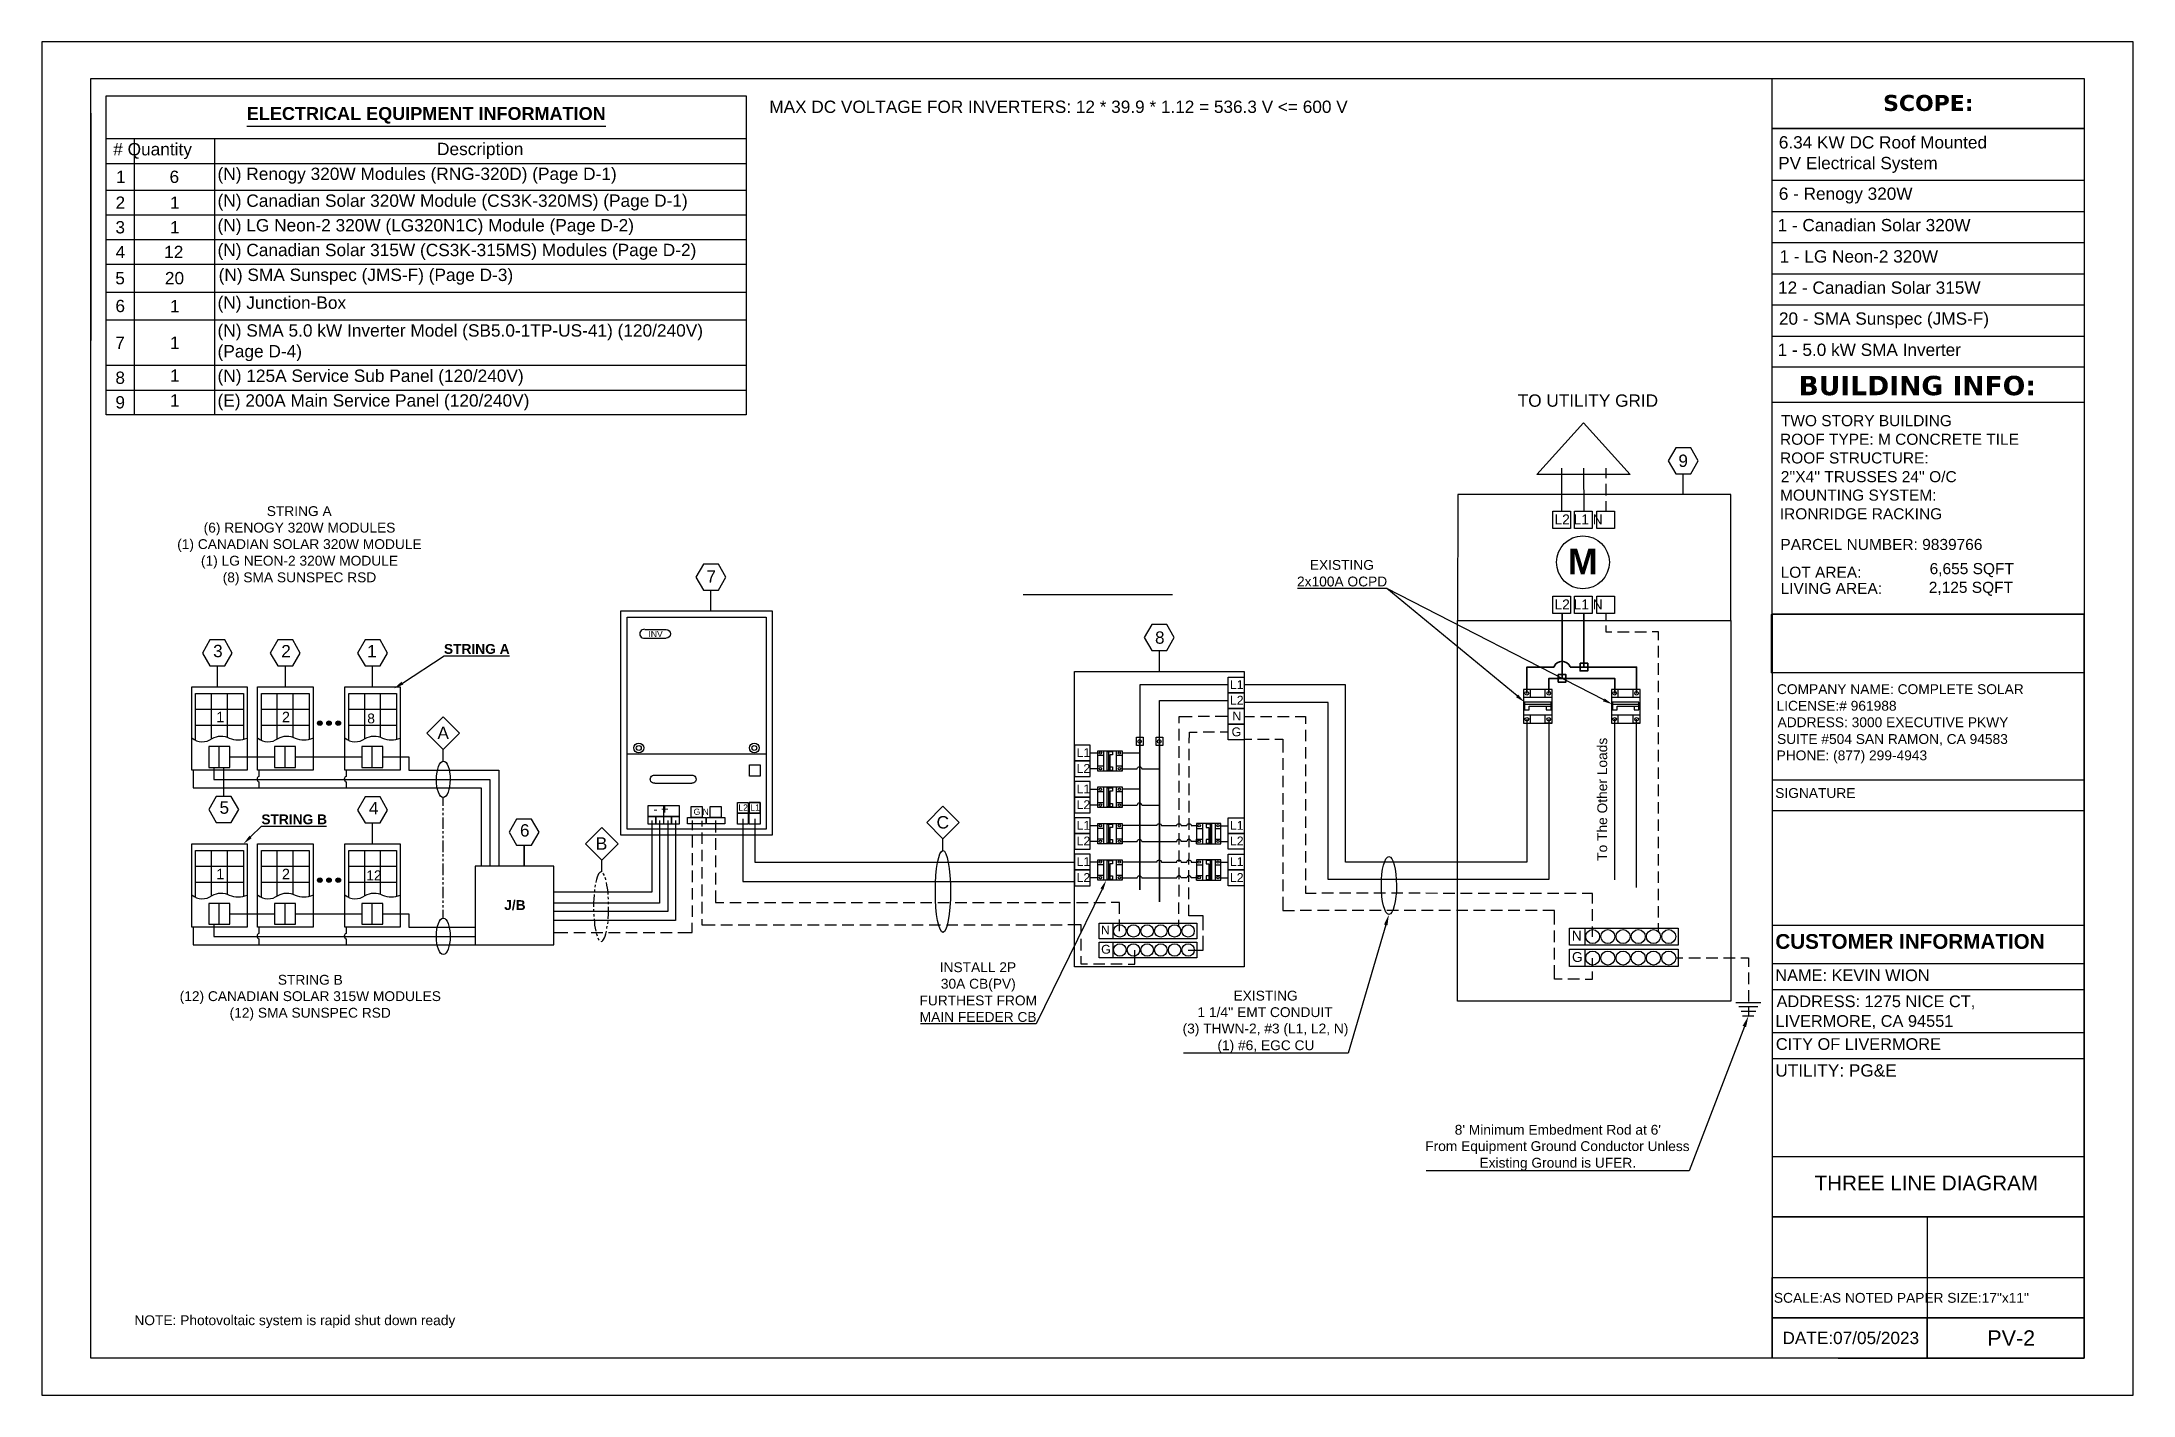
# Model space of a CAD drawing. Header units: inches. Extents: x 347 to 7477, y 1065 to 7514.
# Drawn here: x 3965 to 5665, y 6128 to 7228 of the extents above; entities that cross this region are included whole.
import ezdxf

# ---------------------------------------------------------------- set-up
doc = ezdxf.new("R2010")
doc.units = ezdxf.units.IN
doc.header["$MEASUREMENT"] = 0
for name, color, linetype in [('PDF3_0', 7, 'Continuous'), ('PDF3_PDF5_Geometry', 7, 'Continuous'), ('PDF3_PDF_Geometry', 7, 'Continuous'), ('PDF3_Text', 7, 'Continuous'), ('PDF5_Text', 7, 'Continuous')]:
    doc.layers.add(name, color=color, linetype=linetype)
doc.styles.add('PDF Arial', font='arial.ttf')
doc.styles.add('PDF Arial Bold', font='arialbd.ttf')
doc.styles.add('PDF Verdana Bold', font='verdanab.ttf')
picture_1 = doc.add_image_def('image9.png', size_in_pixel=(45, 240))

msp = doc.modelspace()

# ---------------------------------------------------------------- texts
at = {"layer": 'PDF3_Text', "attachment_point": 7}
for s, insert, char_height, style in [('ELECTRICAL EQUIPMENT INFORMATION', (4131.7, 7161.8), 10.5, 'PDF Arial Bold'), ('MAX DC VOLTAGE FOR INVERTERS: 12 * 39.9 * 1.12 = 536.3 V <= 600 V', (4556.4, 7170.4), 10, 'PDF Arial'), ('SCOPE:', (5461.7, 7171.9), 13, 'PDF Verdana Bold'), ('# Quantity', (4023.1, 7133), 10.05, 'PDF Arial'), ('Description', (4286.3, 7133.2), 10.046, 'PDF Arial'), ('6.34 KW DC Roof Mounted', (5376.9, 7141.5), 10, 'PDF Arial'), ('1', (4025.4, 7113.6), 10, 'PDF Arial'), ('6', (4068.9, 7113.5), 10, 'PDF Arial'), ('(N) Renogy 320W Modules (RNG-320D) (Page D-1)', (4107.9, 7113), 10.046, 'PDF Arial'), ('PV Electrical System', (5376.4, 7121.8), 10, 'PDF Arial'), ('6 - Renogy 320W', (5376.9, 7096.9), 10, 'PDF Arial'), ('2', (4025, 7092.6), 10, 'PDF Arial'), ('1', (4069.3, 7092.6), 10, 'PDF Arial'), ('(N) Canadian Solar 320W Module (CS3K-320MS) (Page D-1)', (4107.9, 7091.2), 10.046, 'PDF Arial'), ('3', (4024.9, 7072.5), 10, 'PDF Arial'), ('1', (4069.3, 7072.6), 10, 'PDF Arial'), ('(N) LG Neon-2 320W (LG320N1C) Module (Page D-2)', (4107.9, 7071.2), 10.046, 'PDF Arial'), ('1 - Canadian Solar 320W', (5375.9, 7074.2), 10, 'PDF Arial'), ('4', (4025.1, 7052.5), 10, 'PDF Arial'), ('12', (4064.5, 7052.5), 10.05, 'PDF Arial'), ('(N) Canadian Solar 315W (CS3K-315MS) Modules (Page D-2)', (4107.9, 7051.1), 10.046, 'PDF Arial'), ('5', (4024.8, 7031.1), 10, 'PDF Arial'), ('20', (4065.1, 7031.1), 10.05, 'PDF Arial'), ('(N) SMA Sunspec (JMS-F) (Page D-3)', (4108.8, 7030.9), 10.046, 'PDF Arial'), ('(N) Junction-Box', (4107.9, 7008.3), 10.046, 'PDF Arial'), ('6', (4024.9, 7008.5), 10, 'PDF Arial'), ('1', (4069.3, 7008.5), 10, 'PDF Arial'), ('20 - SMA Sunspec (JMS-F)', (5377, 6995.4), 10, 'PDF Arial'), ('7', (4024.8, 6978.8), 10, 'PDF Arial'), ('1', (4069.3, 6978.8), 10, 'PDF Arial'), ('(N) SMA 5.0 kW Inverter Model (SB5.0-1TP-US-41) (120/240V)', (4107.9, 6985.7), 10.046, 'PDF Arial'), ('(Page D-4)', (4107.9, 6968.8), 10.05, 'PDF Arial'), ('1 - 5.0 kW SMA Inverter', (5375.9, 6972.9), 10, 'PDF Arial'), ('8', (4024.9, 6950.2), 10, 'PDF Arial'), ('1', (4069.3, 6952.1), 10, 'PDF Arial'), ('(N) 125A Service Sub Panel (120/240V)', (4107.9, 6948.9), 10.046, 'PDF Arial'), ('BUILDING INFO:', (5392.9, 6940.8), 15.749, 'PDF Verdana Bold'), ('9', (4024.9, 6930.2), 10, 'PDF Arial'), ('1', (4069.3, 6931.9), 10, 'PDF Arial'), ('(E) 200A Main Service Panel (120/240V)', (4107.9, 6928.8), 10.046, 'PDF Arial'), ('TO UTILITY GRID', (5164.7, 6931.6), 10, 'PDF Arial'), ('TWO STORY BUILDING', (5378.6, 6915.8), 9, 'PDF Arial'), ('ROOF TYPE: M CONCRETE TILE', (5377.9, 6900.7), 9, 'PDF Arial'), ('9', (5295.3, 6882.7), 10, 'PDF Arial'), ('ROOF STRUCTURE:', (5377.9, 6885.5), 9, 'PDF Arial'), ("2''X4'' TRUSSES 24'' O/C", (5378.5, 6870.3), 9, 'PDF Arial'), ('STRING A', (4147.9, 6842.8), 8, 'PDF Arial'), ('MOUNTING SYSTEM:', (5377.9, 6855.3), 9, 'PDF Arial'), ('(6) RENOGY 320W MODULES', (4096.6, 6827.1), 8, 'PDF Arial'), ('IRONRIDGE RACKING', (5377.7, 6840.1), 9, 'PDF Arial'), ('(1) CANADIAN SOLAR 320W MODULE', (4075.1, 6813.7), 8, 'PDF Arial'), ('(1) LG NEON-2 320W MODULE', (4094.4, 6800.2), 8, 'PDF Arial'), ('EXISTING', (4995.7, 6799.1), 8, 'PDF Arial'), ('M', (5205.4, 6795.6), 20.8, 'PDF Arial Bold'), ('6,655 SQFT', (5499.5, 6793.2), 9, 'PDF Arial'), ('(8) SMA SUNSPEC RSD', (4112.1, 6786.7), 8, 'PDF Arial'), ('7', (4505.3, 6788.8), 10, 'PDF Arial'), ('2x100A OCPD', (4985.3, 6785.6), 8, 'PDF Arial'), ('2,125 SQFT', (5498.8, 6778), 9, 'PDF Arial'), ('INV', (4458.1, 6744.6), 5, 'PDF Arial'), ('8', (4869.9, 6739), 10, 'PDF Arial'), ('3', (4104.3, 6728.1), 10, 'PDF Arial'), ('2', (4159.7, 6728.1), 10, 'PDF Arial'), ('1', (4229.5, 6728.1), 10, 'PDF Arial'), ('STRING A', (4291.9, 6730.8), 8, 'PDF Arial Bold'), ('L1', (4930.7, 6702.3), 7.2, 'PDF Arial'), ('COMPANY NAME: COMPLETE SOLAR', (5375.4, 6698.1), 8, 'PDF Arial'), ('1', (4106.8, 6675.3), 8.5, 'PDF Arial'), ('2', (4160.2, 6675.3), 8.5, 'PDF Arial'), ('8', (4229.6, 6674.3), 8, 'PDF Arial'), ('LICENSE:# 961988', (5375.1, 6684.6), 8, 'PDF Arial'), ('A', (4286.6, 6661.6), 10.1, 'PDF Arial'), ('ADDRESS: 3000 EXECUTIVE PKWY', (5375.9, 6671.2), 8, 'PDF Arial'), ('SUITE #504 SAN RAMON, CA 94583', (5375.5, 6656.2), 8, 'PDF Arial'), ('L1', (4806.1, 6647), 7.2, 'PDF Arial'), ('PHONE: (877) 299-4943', (5375.1, 6642), 8, 'PDF Arial'), ('L1', (4806.1, 6617.5), 7.2, 'PDF Arial'), ('SIGNATURE', (5374, 6613.7), 8, 'PDF Arial'), ('5', (4109.5, 6600.8), 10, 'PDF Arial'), ('STRING B', (4143.5, 6592.3), 8, 'PDF Arial Bold'), ('4', (4230.9, 6600.5), 10, 'PDF Arial'), ('L2 L1', (4531.2, 6603.5), 5, 'PDF Arial'), ('C', (4692.3, 6588.8), 10.1, 'PDF Arial'), ('6', (4353.7, 6582.3), 10, 'PDF Arial'), ('B', (4415.3, 6571.7), 10.1, 'PDF Arial'), ('L1', (4806.1, 6587.9), 7.2, 'PDF Arial'), ('L1', (4930.7, 6587.9), 7.2, 'PDF Arial'), ('L1', (4806.1, 6558.4), 7.2, 'PDF Arial'), ('L1', (4930.7, 6558.4), 7.2, 'PDF Arial'), ('1', (4106.8, 6547.7), 8.5, 'PDF Arial'), ('2', (4160.2, 6547.7), 8.5, 'PDF Arial'), ('12', (4228.8, 6546.9), 8, 'PDF Arial'), ('J/B', (4340.9, 6522.5), 8, 'PDF Arial Bold'), ('CUSTOMER INFORMATION', (5374.1, 6491), 12, 'PDF Arial Bold'), ('INSTALL 2P', (4694.9, 6472.1), 8, 'PDF Arial'), ('STRING B', (4156.9, 6461.9), 8, 'PDF Arial'), ('30A CB(PV)', (4695.8, 6456.4), 8, 'PDF Arial'), ('NAME: KEVIN WION', (5374.1, 6464.8), 9.5, 'PDF Arial'), ('(12) CANADIAN SOLAR 315W MODULES', (4077.1, 6446.3), 8, 'PDF Arial'), ('(12) SMA SUNSPEC RSD', (4117.7, 6432.8), 8, 'PDF Arial'), ('FURTHEST FROM', (4678.4, 6445.1), 8, 'PDF Arial'), ("1 1/4'' EMT CONDUIT", (4904.4, 6435.6), 8, 'PDF Arial'), ('EXISTING', (4933.7, 6449), 8, 'PDF Arial'), ('ADDRESS: 1275 NICE CT,', (5375.1, 6442), 9.5, 'PDF Arial'), ('MAIN FEEDER CB', (4678.6, 6431.7), 8, 'PDF Arial'), ('(3) THWN-2, #3 (L1, L2, N)', (4892.3, 6420), 8, 'PDF Arial'), ('LIVERMORE, CA 94551', (5374.2, 6426), 9.5, 'PDF Arial'), ('(1) #6, EGC CU', (4920.6, 6406.4), 8, 'PDF Arial'), ('CITY OF LIVERMORE', (5374.5, 6408.9), 9.5, 'PDF Arial'), ('UTILITY: PG&E', (5374.1, 6387.2), 10, 'PDF Arial'), ("8' Minimum Embedment Rod at 6'", (5113.5, 6340), 8, 'PDF Arial'), ('From Equipment Ground Conductor Unless', (5089.5, 6324.4), 8, 'PDF Arial'), ('Existing Ground is UFER.', (5133.6, 6310.9), 8, 'PDF Arial'), ('THREE LINE DIAGRAM', (5406, 6294.7), 12, 'PDF Arial'), ('SCALE:AS NOTED PAPER SIZE:17"x11"', (5372.9, 6203.4), 8, 'PDF Arial'), ('NOTE: Photovoltaic system is rapid shut down ready', (4040.3, 6182.9), 8, 'PDF Arial'), ('DATE:07/05/2023', (5379.9, 6169.8), 10, 'PDF Arial'), ('PV-2', (5546.4, 6168.6), 12.5, 'PDF Arial')]:
    msp.add_mtext(s, dxfattribs=dict(at, insert=insert, char_height=char_height, style=style))
at = {"layer": 'PDF3_Text', "color": 252, "true_color": 0x929498, "attachment_point": 7, "style": 'PDF Arial'}
for s, insert, char_height in [('L2 L1 N', (5194.6, 6836.2), 8), ('L2 L1 N', (5194.6, 6767.1), 8), ('N', (4932.7, 6676.8), 7.2), ('G N', (4494.8, 6600), 5), ('N', (4825.9, 6502.9), 7.2), ('N', (5208.6, 6497.9), 8)]:
    msp.add_mtext(s, dxfattribs=dict(at, insert=insert, char_height=char_height))
at = {"layer": 'PDF3_Text', "color": 1, "attachment_point": 7, "style": 'PDF Arial'}
for s, insert, char_height in [('L2', (4930.7, 6689.6), 7.2), ('L2', (4806.1, 6634.2), 7.2), ('- +', (4462.1, 6601), 7.5), ('L2', (4806.1, 6604.7), 7.2), ('L2', (4806.1, 6575.2), 7.2), ('L2', (4930.7, 6575.2), 7.2), ('L2', (4806.1, 6545.5), 7.2), ('L2', (4930.7, 6545.5), 7.2)]:
    msp.add_mtext(s, dxfattribs=dict(at, insert=insert, char_height=char_height))
at = {"layer": 'PDF3_Text', "color": 3, "attachment_point": 7, "style": 'PDF Arial'}
for insert, char_height in [((4932.1, 6663.8), 7.2), ((4826.1, 6487.1), 7.2), ((5208.8, 6480.4), 8)]:
    msp.add_mtext('G', dxfattribs=dict(at, insert=insert, char_height=char_height))
at = {"layer": 'PDF3_Text', "insert": (5237.5, 6562.7), "char_height": 8, "attachment_point": 7, "rotation": 90, "style": 'PDF Arial'}
msp.add_mtext('To The Other Loads', dxfattribs=at)
at = {"layer": 'PDF5_Text', "attachment_point": 7, "style": 'PDF Arial'}
for s, insert, char_height in [('1 - LG Neon-2 320W', (5377.5, 7048.8), 10), ('12 - Canadian Solar 315W', (5376.3, 7023.4), 10), ('PARCEL NUMBER: 9839766', (5378.2, 6815.2), 9), ('LOT AREA:', (5378.4, 6792.6), 9), ('LIVING AREA:', (5378.4, 6779.5), 9)]:
    msp.add_mtext(s, dxfattribs=dict(at, insert=insert, char_height=char_height))

# ---------------------------------------------------------------- linework, layer by layer
at = {"layer": 'PDF3_0', "lineweight": 25}
for points in [[(3965.1, 7228.3), (3965.1, 6128.4), (5664.9, 6128.4), (5664.9, 7228.3)], [(4537.5, 6925.3), (4017.5, 6925.3), (4017.5, 7184.5), (4537.5, 7184.5)], [(5625, 7157.8), (5371.5, 7157.8)], [(5625, 7157.8), (5625, 6963.9), (5371.5, 6963.9), (5371.5, 7157.8)], [(5256.1, 6876.6), (5180.1, 6876.6), (5218.1, 6918.7)], [(5293.1, 6898.4), (5287.1, 6887.8), (5293.1, 6877.3), (5305.3, 6877.3), (5311.4, 6887.8), (5305.3, 6898.4)], [(5115.8, 6758), (5337.8, 6758), (5338, 6860.3), (5115.9, 6860.3)], [(5193.2, 6846.9), (5207.5, 6846.9), (5207.5, 6832.7), (5193.2, 6832.7)], [(5210.9, 6846.9), (5225.3, 6846.9), (5225.3, 6832.7), (5210.9, 6832.7)], [(5229.1, 6846.9), (5243.4, 6846.9), (5243.4, 6832.7), (5229.1, 6832.7)], [(4502.8, 6803.8), (4496.7, 6793.3), (4502.8, 6782.8), (4515, 6782.8), (4521.1, 6793.3), (4515, 6803.8)], [(4435.8, 6765.8), (4558.8, 6765.8), (4558.8, 6583.5), (4435.8, 6583.5)], [(5193.2, 6777.9), (5207.5, 6777.9), (5207.5, 6763.7), (5193.2, 6763.7)], [(5210.9, 6777.9), (5225.3, 6777.9), (5225.3, 6763.7), (5210.9, 6763.7)], [(5229.1, 6777.9), (5243.4, 6777.9), (5243.4, 6763.7), (5229.1, 6763.7)], [(4440.8, 6760.8), (4553.8, 6760.8), (4553.8, 6588.5), (4440.8, 6588.5)], [(4867.3, 6754.7), (4861.2, 6744.2), (4867.3, 6733.6), (4879.4, 6733.6), (4885.5, 6744.2), (4879.4, 6754.7)], [(5115.8, 6758), (5337.8, 6758), (5337.8, 6448.7), (5115.8, 6448.7)], [(5371.5, 6715.5), (5371.5, 6763.1), (5625, 6763.1), (5625, 6715.5)], [(4101.7, 6742.2), (4095.6, 6731.6), (4101.7, 6721.1), (4113.8, 6721.1), (4119.9, 6731.6), (4113.8, 6742.2)], [(4156.9, 6742.2), (4150.8, 6731.6), (4156.9, 6721.1), (4169.1, 6721.1), (4175.1, 6731.6), (4169.1, 6742.2)], [(4227.8, 6742.2), (4221.7, 6731.6), (4227.8, 6721.1), (4240, 6721.1), (4246.1, 6731.6), (4240, 6742.2)], [(4804.5, 6716.6), (4942.3, 6716.6), (4942.3, 6476.5), (4804.5, 6476.5)], [(4132, 6636.5), (4086.9, 6636.5), (4086.9, 6704.1), (4132, 6704.1)], [(4185.5, 6636.5), (4140.4, 6636.5), (4140.4, 6704.1), (4185.5, 6704.1)], [(4256.4, 6636.5), (4211.4, 6636.5), (4211.4, 6704.1), (4256.4, 6704.1)], [(4929.4, 6712), (4942.3, 6712), (4942.3, 6699.2), (4929.4, 6699.2)], [(4929.4, 6699.2), (4942.3, 6699.2), (4942.3, 6686.5), (4929.4, 6686.5)], [(5169.5, 6674.5), (5192.7, 6674.5), (5192.7, 6701.9), (5169.5, 6701.9)], [(5240.9, 6674.5), (5264.1, 6674.5), (5264.1, 6701.9), (5240.9, 6701.9)], [(4929.4, 6686.5), (4942.3, 6686.5), (4942.3, 6673.7), (4929.4, 6673.7)], [(4278, 6666.4), (4291.4, 6679.7), (4304.6, 6666.4), (4291.4, 6653.2)], [(4929.4, 6673.7), (4942.3, 6673.7), (4942.3, 6660.9), (4929.4, 6660.9)], [(4100.9, 6655.7), (4100.9, 6638.6), (4117.8, 6638.6), (4117.8, 6655.7)], [(4154.3, 6655.7), (4154.3, 6638.6), (4171.3, 6638.6), (4171.3, 6655.7)], [(4225.3, 6655.7), (4225.3, 6638.6), (4242.3, 6638.6), (4242.3, 6655.7)], [(4817.3, 6656.7), (4804.5, 6656.7), (4804.5, 6643.9), (4817.3, 6643.9)], [(4843.1, 6652.2), (4843.1, 6635.5), (4823.4, 6635.5), (4823.4, 6652.2)], [(4854.7, 6663.3), (4860.3, 6663.3), (4860.3, 6656.5), (4854.7, 6656.5)], [(4870.7, 6663.3), (4876.3, 6663.3), (4876.3, 6656.5), (4870.7, 6656.5)], [(4540.2, 6631.6), (4540.2, 6640.6), (4549, 6640.6), (4549, 6631.6)], [(4817.3, 6643.9), (4804.5, 6643.9), (4804.5, 6631.1), (4817.3, 6631.1)], [(4106.8, 6614.9), (4100.9, 6604.4), (4106.8, 6593.9), (4119, 6593.9), (4125.1, 6604.4), (4119, 6614.9)], [(4227.8, 6614.6), (4221.7, 6604), (4227.8, 6593.5), (4240, 6593.5), (4246.1, 6604), (4240, 6614.6)], [(4817.3, 6627.1), (4804.5, 6627.1), (4804.5, 6614.4), (4817.3, 6614.4)], [(4817.3, 6614.4), (4804.5, 6614.4), (4804.5, 6601.6), (4817.3, 6601.6)], [(4843.1, 6622.7), (4843.1, 6605.9), (4823.4, 6605.9), (4823.4, 6622.7)], [(4351, 6596.5), (4344.9, 6586), (4351, 6575.4), (4363.1, 6575.4), (4369.2, 6586), (4363.1, 6596.5)], [(4351, 6596.5), (4344.9, 6586), (4351, 6575.4), (4363.1, 6575.4), (4369.2, 6586), (4363.1, 6596.5)], [(4457.9, 6607.6), (4470.3, 6607.6), (4470.3, 6598.7), (4457.9, 6598.7)], [(4457.9, 6598.7), (4464.1, 6598.7), (4464.1, 6592.5), (4457.9, 6592.5)], [(4464.1, 6598.7), (4470.3, 6598.7), (4470.3, 6592.5), (4464.1, 6592.5)], [(4492.9, 6606.8), (4501.8, 6606.8), (4501.8, 6598), (4492.9, 6598)], [(4508.3, 6606.8), (4517.2, 6606.8), (4517.2, 6598), (4508.3, 6598)], [(4540.1, 6610.2), (4540.1, 6601.3), (4549, 6601.3), (4549, 6610.2), (4540.1, 6610.2), (4549, 6610.2), (4549, 6601.3), (4540.1, 6601.3)], [(4540.1, 6601.3), (4549, 6601.3), (4549, 6592.5), (4540.1, 6592.5)], [(4684.3, 6593.8), (4697.5, 6607), (4710.8, 6593.8), (4697.5, 6580.5)], [(4817.3, 6597.6), (4804.5, 6597.6), (4804.5, 6584.8), (4817.3, 6584.8)], [(4929.4, 6597.6), (4942.3, 6597.6), (4942.3, 6584.8), (4929.4, 6584.8)], [(4406.9, 6576.5), (4420.2, 6589.8), (4433.4, 6576.5), (4420.2, 6563.2)], [(4817.3, 6584.8), (4804.5, 6584.8), (4804.5, 6572.1), (4817.3, 6572.1)], [(4843.1, 6593.1), (4843.1, 6576.4), (4823.4, 6576.4), (4823.4, 6593.1)], [(4903.6, 6593.1), (4903.6, 6576.4), (4923.4, 6576.4), (4923.4, 6593.1)], [(4929.4, 6584.8), (4942.3, 6584.8), (4942.3, 6572.1), (4929.4, 6572.1)], [(4132, 6508.9), (4086.9, 6508.9), (4086.9, 6576.5), (4132, 6576.5)], [(4185.5, 6508.9), (4140.4, 6508.9), (4140.4, 6576.5), (4185.5, 6576.5)], [(4256.4, 6508.9), (4211.4, 6508.9), (4211.4, 6576.5), (4256.4, 6576.5)], [(4357.1, 6575.4), (4357.1, 6558.4)], [(4817.3, 6568.1), (4804.5, 6568.1), (4804.5, 6555.3), (4817.3, 6555.3)], [(4843.1, 6563.5), (4843.1, 6546.9), (4823.4, 6546.9), (4823.4, 6563.5)], [(4903.6, 6563.5), (4903.6, 6546.9), (4923.4, 6546.9), (4923.4, 6563.5)], [(4929.4, 6568.1), (4942.3, 6568.1), (4942.3, 6555.3), (4929.4, 6555.3)], [(4317.3, 6494.4), (4381.3, 6494.4), (4381.3, 6558.4), (4317.3, 6558.4)], [(4817.3, 6555.3), (4804.5, 6555.3), (4804.5, 6542.5), (4817.3, 6542.5)], [(4929.4, 6555.3), (4942.3, 6555.3), (4942.3, 6542.5), (4929.4, 6542.5)], [(4100.9, 6528.1), (4100.9, 6511.1), (4117.8, 6511.1), (4117.8, 6528.1)], [(4154.3, 6528.1), (4154.3, 6511.1), (4171.3, 6511.1), (4171.3, 6528.1)], [(4225.3, 6528.1), (4225.3, 6511.1), (4242.3, 6511.1), (4242.3, 6528.1)], [(4824.4, 6512), (4903.9, 6512), (4903.9, 6499.4), (4824.4, 6499.4)], [(4824.4, 6496.5), (4903.9, 6496.5), (4903.9, 6483.9), (4824.4, 6483.9)], [(5206.8, 6508), (5295.2, 6508), (5295.2, 6494.1), (5206.8, 6494.1)], [(5206.8, 6490.8), (5295.2, 6490.8), (5295.2, 6476.7), (5206.8, 6476.8)]]:
    msp.add_lwpolyline(points, close=True, dxfattribs=at)
for points in [[(5371.5, 6763.1), (5371.5, 7198.4)], [(4131.7, 7159.8), (4228.7, 7159.8), (4423.4, 7159.8)], [(4017.5, 7149.7), (4537.5, 7149.7)], [(4040.1, 7149.7), (4040.1, 6925.3)], [(4105.4, 7149.7), (4105.4, 6925.3)], [(4017.5, 7129.5), (4537.5, 7129.5)], [(4017.5, 7107.7), (4537.5, 7107.7)], [(5371.5, 7115.9), (5625, 7115.9)], [(5371.5, 7090.5), (5625, 7090.5)], [(4017.5, 7087.6), (4537.5, 7087.6)], [(4017.5, 7067.6), (4537.5, 7067.6)], [(5371.5, 7065.2), (5625, 7065.2)], [(4017.5, 7047.5), (4537.5, 7047.5)], [(5371.5, 7039.9), (5625, 7039.9)], [(4017.5, 7024.9), (4537.5, 7024.9)], [(5371.5, 7014.5), (5625, 7014.5)], [(4017.5, 7002.3), (4537.5, 7002.3)], [(5371.5, 6989.2), (5625, 6989.2)], [(4017.5, 6965.5), (4537.5, 6965.5)], [(4017.5, 6945.3), (4537.5, 6945.3)], [(5371.5, 6935.5), (5625, 6935.5)], [(5218.1, 6881.7), (5218.3, 6846.9)], [(5299.2, 6860.3), (5299.2, 6877.3)], [(4508.9, 6765.8), (4508.9, 6782.8)], [(5234.6, 6693.5), (5058.3, 6784.1), (5058.1, 6784.1), (4985.7, 6784.1)], [(5164.2, 6696.8), (5058.3, 6784.1)], [(4762.6, 6779.2), (4884.2, 6779.2)], [(4472.6, 6743.5), (4455.1, 6743.5)], [(4873.4, 6716.6), (4873.4, 6733.6)], [(4107.8, 6704.1), (4107.8, 6721.1)], [(4163, 6704.1), (4163, 6721.1)], [(4233.9, 6704.1), (4233.9, 6721.1)], [(4258.1, 6707.2), (4292.1, 6729.4), (4292.3, 6729.4), (4345.2, 6729.4)], [(4929.4, 6705.7), (4857.5, 6705.7), (4857.5, 6659.6)], [(5172.2, 6677.7), (5172.2, 6561.6), (5024.8, 6561.6), (5024.8, 6705.7), (4942.3, 6705.7)], [(5175.1, 6695.7), (5175.1, 6701.9)], [(5187.1, 6695.7), (5187.1, 6701.9)], [(5246.4, 6695.7), (5246.4, 6701.9)], [(5258.5, 6695.7), (5258.5, 6701.9)], [(5169.5, 6695.7), (5192.7, 6695.7)], [(5169.5, 6681.3), (5192.7, 6681.3)], [(5174.1, 6691.7), (5170.3, 6691.7), (5170.3, 6685.5), (5174.1, 6685.5), (5174.1, 6688.4), (5191.8, 6688.4)], [(5187.9, 6688.4), (5187.9, 6685.5), (5191.8, 6685.5), (5191.8, 6691.7), (5187.9, 6691.7), (5170.3, 6691.7)], [(5170.3, 6689.9), (5191.8, 6689.9)], [(5175.1, 6674.5), (5175.1, 6681.3)], [(5192.7, 6674.5), (5187.1, 6674.5), (5187.1, 6681.3)], [(5240.9, 6695.7), (5264.1, 6695.7)], [(5240.9, 6681.3), (5264.1, 6681.3)], [(5245.6, 6691.7), (5241.7, 6691.7), (5241.7, 6685.5), (5245.6, 6685.5), (5245.6, 6688.4), (5263.2, 6688.4)], [(5259.3, 6688.4), (5259.3, 6685.5), (5263.2, 6685.5), (5263.2, 6691.7), (5259.3, 6691.7), (5241.7, 6691.7)], [(5241.7, 6689.9), (5263.2, 6689.9)], [(5246.4, 6674.5), (5246.4, 6681.3)], [(5264.1, 6674.5), (5258.5, 6674.5), (5258.5, 6681.3)], [(5243.5, 6547.3), (5243.5, 6677.7)], [(4109.3, 6638.6), (4109.3, 6655.7)], [(4117.8, 6647.2), (4154.3, 6647.2)], [(4162.8, 6638.6), (4162.8, 6655.7)], [(4171.3, 6647.2), (4225.3, 6647.2)], [(4233.7, 6638.6), (4233.7, 6655.7)], [(4242.3, 6647.2), (4263.3, 6647.2), (4263.3, 6636.3), (4317.3, 6636.3)], [(4440.8, 6649.6), (4553.8, 6649.6)], [(4823.4, 6650.3), (4817.3, 6650.3)], [(4827.9, 6648.2), (4823.4, 6648.2)], [(4827.9, 6652.2), (4827.9, 6635.5)], [(4830.9, 6648.8), (4830.9, 6651.6), (4835.2, 6651.6), (4835.2, 6648.8), (4833.2, 6648.8), (4833.2, 6636.2)], [(4833.2, 6639), (4835.2, 6639), (4835.2, 6636.2), (4830.9, 6636.2), (4830.9, 6639), (4830.9, 6651.6)], [(4832.1, 6651.6), (4832.1, 6636.2)], [(4838.2, 6652.2), (4838.2, 6635.5)], [(4843.1, 6648.2), (4838.2, 6648.2)], [(4857.5, 6650.3), (4843.1, 6650.3)], [(4112.9, 6614.9), (4112.9, 6638.6)], [(4315.6, 6636.3), (4336.6, 6636.3), (4336.6, 6558.7)], [(4827.9, 6639.5), (4823.4, 6639.5)], [(4843.1, 6635.5), (4843.1, 6639.5), (4838.2, 6639.5)], [(4493.4, 6625.6), (4463.2, 6625.6)], [(4823.4, 6620.7), (4817.3, 6620.7)], [(4827.9, 6618.7), (4823.4, 6618.7)], [(4827.9, 6622.7), (4827.9, 6605.9)], [(4830.9, 6619.3), (4830.9, 6622.1), (4835.2, 6622.1), (4835.2, 6619.3), (4833.2, 6619.3), (4833.2, 6606.7)], [(4833.2, 6609.4), (4835.2, 6609.4), (4835.2, 6606.7), (4830.9, 6606.7), (4830.9, 6609.4), (4830.9, 6622.1)], [(4832.1, 6622.1), (4832.1, 6606.7)], [(4838.2, 6622.7), (4838.2, 6605.9)], [(4843.1, 6618.7), (4838.2, 6618.7)], [(4857.5, 6620.8), (4843.1, 6620.8)], [(5371.6, 6628.6), (5625.1, 6628.6)], [(4460.9, 6595.6), (4460.9, 6537.1), (4381.3, 6537.1)], [(4467.2, 6595.6), (4467.2, 6528.3), (4381.3, 6528.3)], [(4544.6, 6596.9), (4544.6, 6561.6), (4804.5, 6561.6)], [(4827.9, 6609.9), (4823.4, 6609.9)], [(4843.1, 6605.9), (4843.1, 6609.9), (4838.2, 6609.9)], [(5371.6, 6603.6), (5625.1, 6603.6)], [(4134.7, 6582.1), (4143.7, 6590.8), (4143.9, 6590.8), (4196.4, 6590.8)], [(4233.9, 6576.5), (4233.9, 6593.5)], [(4823.4, 6591.2), (4817.3, 6591.2)], [(4827.9, 6589.1), (4823.4, 6589.1)], [(4827.9, 6580.4), (4823.4, 6580.4)], [(4827.9, 6593.1), (4827.9, 6576.4)], [(4830.9, 6589.8), (4830.9, 6592.5), (4835.2, 6592.5), (4835.2, 6589.8), (4833.2, 6589.8), (4833.2, 6577.1)], [(4833.2, 6579.9), (4835.2, 6579.9), (4835.2, 6577.1), (4830.9, 6577.1), (4830.9, 6579.9), (4830.9, 6592.5)], [(4832.1, 6592.5), (4832.1, 6577.1)], [(4838.2, 6593.1), (4838.2, 6576.4)], [(4843.1, 6589.1), (4838.2, 6589.1)], [(4843.1, 6576.4), (4843.1, 6580.4), (4838.2, 6580.4)], [(4871.4, 6591.3), (4857.5, 6591.3), (4843.1, 6591.3)], [(4903.6, 6589.1), (4908.5, 6589.1)], [(4903.6, 6576.4), (4903.6, 6580.4), (4908.5, 6580.4)], [(4908.5, 6593.1), (4908.5, 6576.4)], [(4916, 6589.8), (4916, 6592.5), (4911.5, 6592.5), (4911.5, 6589.8), (4913.6, 6589.8), (4913.6, 6577.1)], [(4913.6, 6579.9), (4911.5, 6579.9), (4911.5, 6577.1), (4916, 6577.1), (4916, 6579.9), (4916, 6592.5)], [(4914.6, 6592.5), (4914.6, 6577.1)], [(4918.9, 6593.1), (4918.9, 6576.4)], [(4918.9, 6589.1), (4923.4, 6589.1)], [(4918.9, 6580.4), (4923.4, 6580.4)], [(4923.4, 6591.2), (4929.4, 6591.2)], [(4823.4, 6561.6), (4817.3, 6561.6)], [(4827.9, 6563.5), (4827.9, 6546.9)], [(4830.9, 6560.2), (4830.9, 6563), (4835.2, 6563), (4835.2, 6560.2), (4833.2, 6560.2), (4833.2, 6547.5)], [(4833.2, 6550.4), (4835.2, 6550.4), (4835.2, 6547.5), (4830.9, 6547.5), (4830.9, 6550.4), (4830.9, 6563)], [(4832.1, 6563), (4832.1, 6547.5)], [(4838.2, 6563.5), (4838.2, 6546.9)], [(4871.4, 6561.7), (4857.5, 6561.7), (4843.1, 6561.7)], [(4908.5, 6563.5), (4908.5, 6546.9)], [(4916, 6560.2), (4916, 6563), (4911.5, 6563), (4911.5, 6560.2), (4913.6, 6560.2), (4913.6, 6547.5)], [(4913.6, 6550.4), (4911.5, 6550.4), (4911.5, 6547.5), (4916, 6547.5), (4916, 6550.4), (4916, 6563)], [(4914.6, 6563), (4914.6, 6547.5)], [(4918.9, 6563.5), (4918.9, 6546.9)], [(4923.4, 6561.6), (4929.4, 6561.6)], [(4827.9, 6559.5), (4823.4, 6559.5)], [(4827.9, 6550.9), (4823.4, 6550.9)], [(4843.1, 6559.5), (4838.2, 6559.5)], [(4843.1, 6546.9), (4843.1, 6550.9), (4838.2, 6550.9)], [(4903.6, 6559.5), (4908.5, 6559.5)], [(4903.6, 6546.9), (4903.6, 6550.9), (4908.5, 6550.9)], [(4918.9, 6559.5), (4923.4, 6559.5)], [(4918.9, 6550.9), (4923.4, 6550.9)], [(4109.3, 6511.1), (4109.3, 6528.1)], [(4162.8, 6511.1), (4162.8, 6528.1)], [(4233.7, 6511.1), (4233.7, 6528.1)], [(4826.8, 6539.7), (4773.4, 6430.2), (4773.2, 6430.2), (4679.4, 6430.2)], [(4117.8, 6519.6), (4154.3, 6519.6)], [(4171.3, 6519.6), (4225.3, 6519.6)], [(4242.3, 6519.6), (4263.3, 6519.6), (4263.3, 6508.7), (4317.3, 6508.7)], [(4835.5, 6512), (4835.5, 6499.4)], [(5057.4, 6510.6), (5026.8, 6406.4), (4893.1, 6406.4)], [(4835.5, 6496.5), (4835.5, 6483.9)], [(5219.2, 6508), (5219.2, 6494.1)], [(5219.2, 6490.8), (5219.2, 6476.8)], [(5349, 6428), (5304, 6310.8), (5090.4, 6310.8)]]:
    msp.add_lwpolyline(points, dxfattribs=at)
at = {"layer": 'PDF3_0', "color": 1, "lineweight": 25}
for points in [[(5200.4, 6881.7), (5200.4, 6846.9)], [(4873.4, 6659.6), (4873.4, 6692.9), (4929.4, 6692.9)], [(5190, 6677.7), (5190, 6547.5), (5010.7, 6547.5), (5010.7, 6691.4), (4942.3, 6691.4)], [(5261.3, 6541), (5261.3, 6677.7)], [(4105, 6638.6), (4105, 6628.9), (4317.3, 6628.9)], [(4823.4, 6637.5), (4817.3, 6637.5)], [(4843.1, 6637.5), (4855.5, 6637.5)], [(4315.6, 6628.9), (4329.3, 6628.9), (4329.3, 6558.7)], [(4480, 6595.6), (4480, 6514.1), (4381.3, 6514.1)], [(4473.8, 6595.6), (4473.8, 6521.6), (4381.3, 6521.6)], [(4534.9, 6596.9), (4534.9, 6545.8), (4804.5, 6545.8)], [(4823.4, 6607.9), (4817.3, 6607.9)], [(4843.1, 6607.9), (4855.5, 6607.9)], [(4859.1, 6607.9), (4873.4, 6607.9)], [(4823.4, 6578.4), (4817.3, 6578.4)], [(4843.1, 6578.4), (4855.5, 6578.4)], [(4923.4, 6578.4), (4929.4, 6578.4)], [(4823.4, 6548.9), (4817.3, 6548.9)], [(4843.1, 6548.9), (4855.5, 6548.9)], [(4923.4, 6548.9), (4929.4, 6548.9)], [(4105, 6511.1), (4105, 6501.3), (4317.3, 6501.3)]]:
    msp.add_lwpolyline(points, dxfattribs=at)
at = {"layer": 'PDF3_0', "color": 252, "lineweight": 25, "true_color": 0x929498}
for points in [[(5236.3, 6881.7), (5236.3, 6873.7)], [(5236.3, 6869), (5236.3, 6859.6)], [(5236.3, 6854.9), (5236.3, 6846.9)], [(5236.3, 6763.7), (5236.3, 6758.6)], [(5236.3, 6753.9), (5236.3, 6748.8), (5241.2, 6748.8)], [(5245.9, 6748.8), (5255.3, 6748.8)], [(5260, 6748.8), (5269.4, 6748.8)], [(5279, 6742), (5279, 6748.8), (5274.1, 6748.8)], [(5279, 6727.9), (5279, 6737.4)], [(5279, 6713.8), (5279, 6723.3)], [(5279, 6699.8), (5279, 6709.1)], [(5279, 6685.7), (5279, 6695)], [(5279, 6671.6), (5279, 6681)], [(4889.6, 6674.6), (4889.6, 6680.1), (4900.1, 6680.1)], [(4889.6, 6660.5), (4889.6, 6669.9)], [(4914.2, 6680.1), (4904.9, 6680.1)], [(4929.4, 6680), (4918.9, 6680.1)], [(4942.3, 6680), (4950.8, 6680)], [(4955.5, 6680), (4964.9, 6680)], [(4969.5, 6680), (4979, 6680)], [(4983.7, 6680), (4992.1, 6680), (4992.1, 6674)], [(4992.1, 6669.2), (4992.1, 6659.9)], [(5279, 6657.4), (5279, 6666.9)], [(4889.6, 6646.4), (4889.6, 6655.8)], [(4992.1, 6655.2), (4992.1, 6645.8)], [(5279, 6643.4), (5279, 6652.8)], [(4889.5, 6632.3), (4889.6, 6641.7)], [(4992.1, 6641.1), (4992.1, 6631.6)], [(5279, 6629.3), (5279, 6638.6)], [(4291.4, 6607.4), (4291.4, 6614.1)], [(4889.5, 6618.2), (4889.5, 6627.6)], [(4889.5, 6604.1), (4889.5, 6613.5)], [(4992.1, 6627), (4992.1, 6617.6)], [(4992.1, 6612.8), (4992.1, 6603.5)], [(5279, 6615.2), (5279, 6624.6)], [(4291.4, 6603.7), (4291.4, 6605.5)], [(4291.4, 6599.9), (4291.4, 6601.8)], [(4291.4, 6588.6), (4291.4, 6598)], [(4889.5, 6590), (4889.5, 6599.4)], [(4992.1, 6598.8), (4992.1, 6589.4)], [(5279, 6601.1), (5279, 6610.5)], [(5279, 6587), (5279, 6596.4)], [(4291.4, 6584.9), (4291.4, 6586.8)], [(4291.4, 6581.1), (4291.4, 6583)], [(4291.4, 6569.8), (4291.4, 6579.2)], [(4512.7, 6595.4), (4512.7, 6585.7)], [(4512.7, 6581), (4512.7, 6571.6)], [(4889.4, 6576), (4889.5, 6585.3)], [(4992.1, 6584.7), (4992.1, 6575.3)], [(5279, 6572.9), (5279, 6582.3)], [(4291.4, 6566.1), (4291.4, 6568)], [(4291.4, 6562.3), (4291.4, 6564.2)], [(4512.7, 6566.9), (4512.7, 6557.5)], [(4889.4, 6561.8), (4889.4, 6571.2)], [(4992.1, 6570.6), (4992.1, 6561.2)], [(5279, 6558.8), (5279, 6568.2)], [(4291.4, 6551), (4291.4, 6560.4)], [(4291.4, 6547.3), (4291.4, 6549.2)], [(4291.4, 6543.5), (4291.4, 6545.4)], [(4419.7, 6553.6), (4419, 6553.4), (4418.3, 6553), (4417.6, 6552.1), (4417, 6550.9), (4416.4, 6549.4), (4415.8, 6547.5), (4415.4, 6545.4), (4415.3, 6545.2)], [(4422.3, 6550.9), (4421.7, 6552.1), (4421.3, 6552.6)], [(4423.6, 6547.2), (4423.5, 6547.5), (4423, 6549.1)], [(4425.4, 6535.4), (4425.3, 6537.6), (4424.9, 6540.5), (4424.4, 6543), (4424.1, 6545.2)], [(4512.7, 6552.8), (4512.7, 6543.4)], [(4889.4, 6547.7), (4889.4, 6557.2)], [(4992.1, 6556.5), (4992.1, 6547.1)], [(5279, 6544.7), (5279, 6554.1)], [(4291.4, 6532.3), (4291.4, 6541.6)], [(4291.4, 6528.5), (4291.4, 6530.4)], [(4413.9, 6535.4), (4413.9, 6534.7), (4413.7, 6531.7), (4413.5, 6528.6), (4413.5, 6525.4)], [(4414.4, 6539.3), (4414.2, 6537.6), (4414.1, 6537.4)], [(4414.9, 6543.3), (4414.9, 6543), (4414.6, 6541.3)], [(4425.7, 6531.4), (4425.7, 6531.7), (4425.5, 6533.4)], [(4425.8, 6527.4), (4425.8, 6528.6), (4425.7, 6529.4)], [(4512.7, 6538.7), (4512.7, 6528.9), (4519.5, 6528.9)], [(4524.2, 6528.9), (4533.6, 6528.9)], [(4538.3, 6528.9), (4547.7, 6528.9)], [(4552.4, 6528.9), (4561.8, 6528.9)], [(4566.5, 6528.9), (4575.9, 6528.9)], [(4580.6, 6528.9), (4590, 6528.9)], [(4594.7, 6528.9), (4604.1, 6528.9)], [(4608.8, 6528.9), (4618.2, 6528.9)], [(4622.9, 6528.9), (4632.2, 6528.9)], [(4637, 6528.9), (4646.4, 6528.9)], [(4651, 6528.9), (4660.5, 6528.9)], [(4665.1, 6528.9), (4674.6, 6528.9)], [(4679.3, 6528.9), (4688.6, 6528.9)], [(4693.4, 6528.9), (4702.7, 6528.9)], [(4707.4, 6528.9), (4716.8, 6528.9)], [(4721.5, 6528.9), (4731, 6528.9)], [(4735.6, 6528.9), (4745, 6528.9)], [(4749.7, 6528.9), (4759.1, 6528.9)], [(4763.8, 6528.9), (4773.2, 6528.9)], [(4777.9, 6528.9), (4787.3, 6528.9)], [(4792, 6528.9), (4801.3, 6528.9)], [(4806.1, 6528.9), (4815.5, 6528.9)], [(4820.1, 6528.9), (4829.6, 6528.9)], [(4841, 6519.7), (4841, 6528.9), (4834.3, 6528.9)], [(4889.3, 6519.6), (4889.3, 6528.9)], [(4889.4, 6533.6), (4889.4, 6543.1)], [(4992.1, 6542.5), (4992.1, 6536.3), (5000.9, 6536.3)], [(5014.9, 6536.3), (5005.6, 6536.3)], [(5029.1, 6536.3), (5019.7, 6536.3)], [(5043.2, 6536.3), (5033.7, 6536.3)], [(5057.3, 6536.3), (5047.8, 6536.3)], [(5071.3, 6536.3), (5062, 6536.3)], [(5085.4, 6536.3), (5076.1, 6536.3)], [(5099.5, 6536.2), (5090.1, 6536.3)], [(5113.7, 6536.2), (5104.2, 6536.2)], [(5127.7, 6536.2), (5118.3, 6536.2)], [(5141.8, 6536.2), (5132.5, 6536.2)], [(5155.9, 6536.2), (5146.5, 6536.2)], [(5170, 6536.2), (5160.6, 6536.2)], [(5184, 6536.2), (5174.7, 6536.2)], [(5198.2, 6536.2), (5188.8, 6536.2)], [(5212.3, 6536.2), (5202.8, 6536.2)], [(5225.6, 6528), (5225.6, 6536.2), (5217, 6536.2)], [(5279, 6530.7), (5279, 6540)], [(4291.4, 6524.7), (4291.4, 6526.6)], [(4291.4, 6516.1), (4291.4, 6522.8)], [(4413.5, 6523.4), (4413.5, 6522.3), (4413.6, 6521.5)], [(4413.6, 6519.5), (4413.7, 6519.1), (4413.8, 6517.5)], [(4413.9, 6515.5), (4414.2, 6513.2), (4414.4, 6510.4), (4414.9, 6507.9), (4415.3, 6505.6)], [(4425, 6511.5), (4425.3, 6513.2), (4425.3, 6513.5)], [(4425.4, 6515.5), (4425.4, 6516.1), (4425.7, 6519.1), (4425.8, 6522.3), (4425.8, 6525.4)], [(4841, 6505.6), (4841, 6514.9)], [(4889.3, 6509.3), (4889.3, 6514.8)], [(5225.6, 6513.8), (5225.6, 6523.3)], [(5279, 6516.6), (5279, 6525.9)], [(5279, 6505), (5279, 6511.9)], [(4415.7, 6503.7), (4415.8, 6503.3), (4416.4, 6501.8)], [(4417, 6500), (4417.6, 6498.8), (4418.1, 6498.2)], [(4419.7, 6497.1), (4420.4, 6497.3), (4421.1, 6497.9), (4421.7, 6498.8), (4422.3, 6500), (4423, 6501.5), (4423.5, 6503.3), (4424, 6505.5), (4424.1, 6505.6)], [(4424.4, 6507.6), (4424.4, 6507.9), (4424.7, 6509.6)], [(5225.6, 6501), (5225.6, 6509.2)]]:
    msp.add_lwpolyline(points, dxfattribs=at)
at = {"layer": 'PDF3_0', "lineweight": 25}
for points in [[(4455.1, 6750.8), (4472.6, 6750.8, -0.971085), (4472.5, 6743.6)], [(4086.9, 6662.6, 0.344559), (4103.6, 6662.1, -0.262852), (4117.4, 6662.5, 0.213656), (4131.9, 6662.5)], [(4140.4, 6662.6, 0.344559), (4157.1, 6662.1, -0.262852), (4170.9, 6662.5, 0.213656), (4185.4, 6662.5)], [(4211.3, 6662.6, 0.344559), (4228, 6662.1, -0.262852), (4241.9, 6662.5, 0.213656), (4256.4, 6662.5)], [(4463.2, 6625.7, -1.083856), (4463.2, 6632.4), (4493.4, 6632.4, -1.055691), (4493.3, 6625.7)], [(4871.4, 6591.3, -0.870411), (4875.1, 6591.3), (4887.6, 6591.3)], [(4887.5, 6591.3, -0.870411), (4891.2, 6591.3), (4895.8, 6591.3)], [(4895.7, 6591.3, -0.870411), (4899.4, 6591.3), (4903.6, 6591.3)], [(4871.4, 6561.7, -0.870411), (4875.1, 6561.7), (4887.6, 6561.7)], [(4887.5, 6561.7, -0.870411), (4891.2, 6561.7), (4895.8, 6561.7)], [(4895.7, 6561.7, -0.870411), (4899.4, 6561.7), (4903.6, 6561.7)], [(4086.9, 6535, 0.344559), (4103.6, 6534.5, -0.262852), (4117.4, 6534.9, 0.213656), (4131.9, 6534.9)], [(4140.4, 6535, 0.344559), (4157.1, 6534.5, -0.262852), (4170.9, 6534.9, 0.213656), (4185.4, 6534.9)], [(4211.3, 6535, 0.344559), (4228, 6534.5, -0.262852), (4241.9, 6534.9, 0.213656), (4256.4, 6534.9)]]:
    msp.add_lwpolyline(points, format="xyb", dxfattribs=at)
at = {"layer": 'PDF3_0', "color": 1, "lineweight": 35}
for points in [[(5200.8, 6711), (5200.8, 6763.7)], [(5243.5, 6698.7), (5243.5, 6711), (5190, 6711), (5190, 6698.8)], [(4873.4, 6529.5), (4873.4, 6659.6)]]:
    msp.add_lwpolyline(points, dxfattribs=at)
at = {"layer": 'PDF3_0', "lineweight": 35}
for points in [[(5218.5, 6720.1), (5218.5, 6763.7)], [(5194.2, 6720.1), (5172.2, 6720.1), (5172.2, 6698.8)], [(5261.3, 6698.8), (5261.3, 6720.1), (5207.3, 6720.1)], [(4857.5, 6539.1), (4857.5, 6659.6)]]:
    msp.add_lwpolyline(points, dxfattribs=at)
msp.add_lwpolyline([(5215.4, 6723.3), (5221.6, 6723.3), (5221.6, 6717), (5215.4, 6717)], close=True, dxfattribs=at)
at = {"layer": 'PDF3_0', "color": 5, "lineweight": 25}
for points in [[(4090, 6660.5), (4090, 6698.8), (4128.9, 6698.8), (4128.9, 6661.4)], [(4102.9, 6661.5), (4102.9, 6698.8)], [(4115.9, 6663.2), (4115.9, 6698.8)], [(4143.5, 6660.5), (4143.5, 6698.8), (4182.4, 6698.8), (4182.4, 6661.4)], [(4156.4, 6661.5), (4156.4, 6698.8)], [(4169.4, 6663.2), (4169.4, 6698.8)], [(4214.5, 6660.5), (4214.5, 6698.8), (4253.3, 6698.8), (4253.3, 6661.4)], [(4227.5, 6661.5), (4227.5, 6698.8)], [(4240.3, 6663.2), (4240.3, 6698.8)], [(4090, 6685.9), (4128.9, 6685.9)], [(4143.5, 6685.9), (4182.4, 6685.9)], [(4214.5, 6685.9), (4253.3, 6685.9)], [(4090, 6673), (4128.9, 6673)], [(4143.5, 6673), (4182.4, 6673)], [(4214.5, 6673), (4253.3, 6673)], [(4090, 6533), (4090, 6571.2), (4128.9, 6571.2), (4128.9, 6533.8)], [(4102.9, 6533.9), (4102.9, 6571.2)], [(4115.9, 6535.6), (4115.9, 6571.2)], [(4143.5, 6533), (4143.5, 6571.2), (4182.4, 6571.2), (4182.4, 6533.8)], [(4156.4, 6533.9), (4156.4, 6571.2)], [(4169.4, 6535.6), (4169.4, 6571.2)], [(4214.5, 6533), (4214.5, 6571.2), (4253.3, 6571.2), (4253.3, 6533.8)], [(4227.5, 6533.9), (4227.5, 6571.2)], [(4240.3, 6535.6), (4240.3, 6571.2)], [(4090, 6558.4), (4128.9, 6558.4)], [(4090, 6545.4), (4128.9, 6545.4)], [(4143.5, 6558.4), (4182.4, 6558.4)], [(4143.5, 6545.4), (4182.4, 6545.4)], [(4214.5, 6558.4), (4253.3, 6558.4)], [(4214.5, 6545.4), (4253.3, 6545.4)]]:
    msp.add_lwpolyline(points, dxfattribs=at)
at = {"layer": 'PDF3_0', "color": 1, "lineweight": 35}
msp.add_lwpolyline([(5197.7, 6714.1), (5203.9, 6714.1), (5203.9, 6707.9), (5197.7, 6707.9)], close=True, dxfattribs=at)
at = {"layer": 'PDF3_0', "color": 3, "lineweight": 25}
for points in [[(4897.7, 6658.4), (4897.8, 6667.3), (4904.1, 6667.3)], [(4918.3, 6667.3), (4908.9, 6667.3)], [(4929.4, 6667.3), (4922.9, 6667.3)], [(4897.7, 6644.4), (4897.7, 6653.7)], [(4942.3, 6661.7), (4948.6, 6661.7)], [(4953.3, 6661.7), (4962.7, 6661.7)], [(4967.4, 6661.7), (4973.8, 6661.7), (4973.8, 6650.7)], [(4897.7, 6630.3), (4897.7, 6639.6)], [(4973.8, 6646), (4973.8, 6636.6)], [(4973.8, 6631.9), (4973.8, 6622.6)], [(4897.7, 6616.1), (4897.7, 6625.6)], [(4973.8, 6617.8), (4973.8, 6608.5)], [(4493.6, 6595.6), (4493.6, 6587.6)], [(4897.6, 6602), (4897.6, 6611.5)], [(4897.6, 6588), (4897.6, 6597.4)], [(4973.8, 6603.8), (4973.8, 6594.3)], [(4493.6, 6582.9), (4493.6, 6573.4)], [(4501.6, 6595.3), (4501.6, 6590.5)], [(4501.6, 6585.8), (4501.6, 6576.4)], [(4897.6, 6573.9), (4897.6, 6583.2)], [(4973.8, 6589.7), (4973.8, 6580.2)], [(4493.6, 6568.8), (4493.6, 6559.3)], [(4501.6, 6571.7), (4501.6, 6562.3)], [(4897.5, 6559.8), (4897.6, 6569.2)], [(4973.8, 6575.6), (4973.8, 6566.2)], [(4493.6, 6554.7), (4493.6, 6545.3)], [(4501.6, 6557.6), (4501.6, 6548.3)], [(4897.5, 6545.7), (4897.5, 6555.1)], [(4973.8, 6561.4), (4973.8, 6552.1)], [(4973.8, 6547.4), (4973.8, 6538)], [(4493.6, 6540.5), (4493.6, 6531.2)], [(4501.6, 6543.5), (4501.6, 6534.1)], [(4501.6, 6529.5), (4501.6, 6520)], [(4897.5, 6531.6), (4897.5, 6541)], [(4973.8, 6533.3), (4973.8, 6522.4), (4983.2, 6522.4)], [(4482, 6504.4), (4493.6, 6504.4), (4493.6, 6512.4)], [(4493.6, 6526.5), (4493.6, 6517.1)], [(4501.6, 6515.4), (4501.6, 6510.6), (4512.4, 6510.6)], [(4517.1, 6510.6), (4526.5, 6510.6)], [(4531.2, 6510.6), (4540.6, 6510.6)], [(4545.3, 6510.6), (4554.7, 6510.6)], [(4559.4, 6510.6), (4568.7, 6510.6)], [(4573.5, 6510.6), (4582.8, 6510.6)], [(4587.5, 6510.6), (4596.9, 6510.6)], [(4601.6, 6510.6), (4611.1, 6510.6)], [(4615.7, 6510.6), (4625.1, 6510.6)], [(4629.9, 6510.6), (4639.2, 6510.6)], [(4643.9, 6510.6), (4653.3, 6510.6)], [(4658, 6510.6), (4667.4, 6510.6)], [(4672.1, 6510.6), (4681.5, 6510.6)], [(4686.2, 6510.6), (4695.6, 6510.6)], [(4700.3, 6510.6), (4709.7, 6510.6)], [(4714.4, 6510.6), (4723.8, 6510.6)], [(4728.5, 6510.6), (4737.9, 6510.6)], [(4742.6, 6510.6), (4751.9, 6510.6)], [(4756.7, 6510.6), (4766.1, 6510.6)], [(4770.7, 6510.6), (4780.2, 6510.6)], [(4784.8, 6510.6), (4794.3, 6510.6)], [(4809.8, 6503.9), (4809.8, 6510.6), (4799, 6510.6)], [(4909, 6506.4), (4909, 6518), (4897.5, 6518), (4897.5, 6526.9)], [(4997.2, 6522.4), (4987.9, 6522.4)], [(5011.4, 6522.4), (5002, 6522.4)], [(5025.5, 6522.4), (5016, 6522.4)], [(5039.6, 6522.4), (5030.2, 6522.4)], [(5053.6, 6522.4), (5044.3, 6522.4)], [(5067.7, 6522.4), (5058.4, 6522.4)], [(5081.9, 6522.4), (5072.4, 6522.4)], [(5096, 6522.4), (5086.5, 6522.4)], [(5110, 6522.4), (5100.6, 6522.4)], [(5124.1, 6522.4), (5114.8, 6522.4)], [(5138.2, 6522.4), (5128.8, 6522.4)], [(5152.3, 6522.4), (5142.9, 6522.4)], [(5166.4, 6522.4), (5157, 6522.4)], [(5180.5, 6522.4), (5171.1, 6522.4)], [(5194.6, 6510.9), (5194.6, 6522.4), (5185.1, 6522.4)], [(4381.3, 6504.4), (4392.7, 6504.4)], [(4397.5, 6504.4), (4406.9, 6504.4)], [(4411.5, 6504.4), (4421, 6504.4)], [(4425.6, 6504.4), (4435.1, 6504.4)], [(4439.8, 6504.4), (4449.1, 6504.4)], [(4453.9, 6504.4), (4463.2, 6504.4)], [(4467.9, 6504.4), (4477.3, 6504.4)], [(4809.8, 6489.9), (4809.8, 6499.2)], [(4896.9, 6490.1), (4909, 6490.1), (4909, 6501.7)], [(5194.6, 6496.7), (5194.6, 6506.1)], [(4815.1, 6478.6), (4809.8, 6478.6), (4809.8, 6485.2)], [(4829.2, 6478.6), (4819.9, 6478.6)], [(4843.3, 6478.6), (4833.9, 6478.6)], [(4848, 6478.6), (4853.5, 6478.6), (4853.5, 6490.1)], [(5194.6, 6482.6), (5194.6, 6492.1)], [(5200.8, 6466.4), (5194.6, 6466.4), (5194.6, 6477.9)], [(5225.6, 6477.4), (5225.6, 6483.7)], [(5292.9, 6483.8), (5299, 6483.8)], [(5303.7, 6483.8), (5313.2, 6483.8)], [(5317.8, 6483.8), (5327.3, 6483.8)], [(5331.9, 6483.8), (5341.3, 6483.8)], [(5346.1, 6483.8), (5352.2, 6483.8), (5352.2, 6476.5)], [(5214.8, 6466.4), (5205.5, 6466.4)], [(5219.6, 6466.4), (5225.6, 6466.4), (5225.6, 6472.7)], [(5352.2, 6471.8), (5352.2, 6462.4)], [(5362.2, 6447.4), (5342.1, 6447.4)], [(5359.9, 6443.9), (5344.4, 6443.9)], [(5352.2, 6457.7), (5352.2, 6448.4)], [(5352.2, 6443.6), (5352.2, 6436.5)], [(5358.1, 6440.3), (5346.2, 6440.3)], [(5356.7, 6436.5), (5347.5, 6436.5)]]:
    msp.add_lwpolyline(points, dxfattribs=at)
at = {"layer": 'PDF3_0', "color": 251, "lineweight": 25, "true_color": 0x636466}
for points in [[(4291.4, 6643.7), (4291.4, 6653.2)], [(4697.5, 6571.1), (4697.5, 6580.5)], [(4420.2, 6553.8), (4420.2, 6563.2)]]:
    msp.add_lwpolyline(points, dxfattribs=at)
at = {"layer": 'PDF3_0', "color": 102, "lineweight": 25, "true_color": 0x00b82d}
for points in [[(4088, 6636.5), (4088, 6622), (4317.3, 6622)], [(4141.5, 6636.5), (4141.5, 6631.1)], [(4212.5, 6636.5), (4212.5, 6631.1)], [(4141.5, 6626.8), (4141.5, 6622)], [(4212.5, 6626.8), (4212.5, 6622)], [(4315.6, 6622), (4322.3, 6622), (4322.3, 6558.7)], [(4088, 6508.9), (4088, 6494.4), (4317.3, 6494.4)], [(4141.5, 6508.9), (4141.5, 6503.6)], [(4141.5, 6499.2), (4141.5, 6494.4)], [(4212.5, 6508.9), (4212.5, 6503.6)], [(4212.5, 6499.2), (4212.5, 6494.4)]]:
    msp.add_lwpolyline(points, dxfattribs=at)
at = {"layer": 'PDF3_0', "color": 1, "lineweight": 25}
for points in [[(4855.4, 6637.6, -0.870411), (4859.1, 6637.5), (4873.4, 6637.5)], [(4855.4, 6578.5, -0.870411), (4859.1, 6578.4), (4873.4, 6578.4), (4887.6, 6578.4)], [(4895.8, 6578.4), (4891.2, 6578.4, 0.870411), (4887.5, 6578.5)], [(4903.6, 6578.4), (4899.4, 6578.4, 0.870411), (4895.7, 6578.5)], [(4855.4, 6548.9, -0.870411), (4859.1, 6548.9), (4873.4, 6548.9), (4887.6, 6548.9)], [(4895.8, 6548.9), (4891.2, 6548.9, 0.870411), (4887.5, 6548.9)], [(4903.6, 6548.9), (4899.4, 6548.9, 0.870411), (4895.7, 6548.9)]]:
    msp.add_lwpolyline(points, format="xyb", dxfattribs=at)
for points in [[(4470.7, 6607.6), (4483.2, 6607.6), (4483.2, 6598.7), (4470.7, 6598.7)], [(4470.7, 6598.7), (4476.9, 6598.7), (4476.9, 6592.5), (4470.7, 6592.5)], [(4476.9, 6598.7), (4483.2, 6598.7), (4483.2, 6592.5), (4476.9, 6592.5)], [(4530.4, 6610.2), (4539.3, 6610.2), (4539.3, 6601.3), (4530.4, 6601.3)], [(4530.4, 6601.3), (4539.3, 6601.3), (4539.3, 6592.5), (4530.4, 6592.5)]]:
    msp.add_lwpolyline(points, close=True, dxfattribs=at)
at = {"layer": 'PDF3_0', "color": 3, "lineweight": 25}
msp.add_lwpolyline([(4504.8, 6598), (4504.8, 6592.8), (4489.9, 6592.8), (4489.9, 6598)], close=True, dxfattribs=at)
at = {"layer": 'PDF3_0', "color": 252, "lineweight": 25, "true_color": 0x929498}
msp.add_lwpolyline([(4520.2, 6598), (4520.2, 6592.8), (4505.4, 6592.8), (4505.4, 6598)], close=True, dxfattribs=at)
at = {"layer": 'PDF3_0', "lineweight": 25}
for centre, radius in [((5217.7, 6805.3), 21.5), ((5172.1, 6698.9), 1.5), ((5189.9, 6698.9), 1.5), ((5243.5, 6698.9), 1.5), ((5261.3, 6698.9), 1.5), ((4191, 6674.6), 1.86), ((4198.5, 6674.6), 1.86), ((4206, 6674.6), 1.86), ((5172.1, 6677.7), 1.5), ((5189.9, 6677.7), 1.5), ((5243.5, 6677.7), 1.5), ((5261.3, 6677.7), 1.5), ((4450.3, 6654.4), 4.04), ((4450.3, 6654.4), 2.04), ((4544.2, 6654.4), 4.04), ((4544.2, 6654.4), 2.04), ((4825.5, 6650.3), 1.04), ((4840.9, 6650.3), 1.04), ((4857.4, 6659.7), 1.5), ((4873.3, 6659.7), 1.5), ((4825.5, 6637.6), 1.04), ((4840.9, 6637.6), 1.04), ((4825.5, 6620.8), 1.04), ((4840.9, 6620.8), 1.04), ((4825.5, 6608), 1.04), ((4840.9, 6608), 1.04), ((4825.5, 6591.3), 1.04), ((4825.5, 6578.5), 1.04), ((4840.9, 6591.3), 1.04), ((4840.9, 6578.5), 1.04), ((4905.8, 6591.3), 1.04), ((4905.8, 6578.5), 1.04), ((4921.1, 6591.3), 1.04), ((4921.1, 6578.5), 1.04), ((4825.5, 6561.7), 1.04), ((4840.9, 6561.7), 1.04), ((4905.8, 6561.7), 1.04), ((4921.1, 6561.7), 1.04), ((4191, 6547), 1.86), ((4198.5, 6547), 1.86), ((4206, 6547), 1.86), ((4825.5, 6549), 1.04), ((4840.9, 6549), 1.04), ((4905.8, 6549), 1.04), ((4921.1, 6549), 1.04)]:
    msp.add_circle(centre, radius, dxfattribs=at)
at = {"layer": 'PDF3_0', "color": 252, "lineweight": 25, "true_color": 0x929498}
for centre, radius in [((4841.3, 6505.7), 5.04), ((4852.4, 6505.7), 5.04), ((4863.5, 6505.7), 5.04), ((4874.6, 6505.7), 5.04), ((4885.8, 6505.7), 5.04), ((4896.8, 6505.7), 5.04), ((5225.6, 6501.1), 5.68), ((5237.9, 6501.1), 5.68), ((5250.3, 6501.1), 5.68), ((5262.7, 6501.1), 5.68), ((5275, 6501.1), 5.68), ((5287.4, 6501.1), 5.68)]:
    msp.add_circle(centre, radius, dxfattribs=at)
at = {"layer": 'PDF3_0', "color": 3, "lineweight": 25}
for centre, radius in [((4841.3, 6490.2), 5.04), ((4852.4, 6490.2), 5.04), ((4863.5, 6490.2), 5.04), ((4874.6, 6490.2), 5.04), ((4885.8, 6490.2), 5.04), ((4896.8, 6490.2), 5.04), ((5225.6, 6483.7), 5.68), ((5237.9, 6483.7), 5.68), ((5250.3, 6483.7), 5.68), ((5262.7, 6483.7), 5.68), ((5275, 6483.7), 5.68), ((5287.4, 6483.7), 5.68)]:
    msp.add_circle(centre, radius, dxfattribs=at)
at = {"layer": 'PDF3_0', "lineweight": 25}
msp.add_arc((4454.7, 6747.2), 3.68, 85.0452, 274.9548, dxfattribs=at)
at = {"layer": 'PDF3_0', "lineweight": 35}
msp.add_arc((5200.7, 6718), 6.86, 18.9899, 161.0101, dxfattribs=at)
at = {"layer": 'PDF3_0', "color": 102, "lineweight": 25, "true_color": 0x00b82d}
for centre in [(4142.3, 6629.1), (4213.2, 6629.1), (4142.3, 6501.5), (4213.2, 6501.5)]:
    msp.add_arc(centre, 2.32, 110.9894, 249.0106, dxfattribs=at)
at = {"layer": 'PDF3_0', "color": 1, "lineweight": 25}
msp.add_arc((4857.2, 6607.8), 1.86, 7.9266, 172.0734, dxfattribs=at)
at = {"layer": 'PDF3_0', "color": 251, "lineweight": 25, "true_color": 0x636466}
for centre, major_axis, ratio, start_param, end_param in [((4291.4, 6628.9), (0.1, 14.8), 0.376098, 0.003562290396258589, 6.286747597575845), ((4697.5, 6537.8), (0, 33.3), 0.184763, 0.002175, 6.28536), ((5060, 6542.7), (0, 23.5), 0.261802, 0.002211303182720354, 6.285396610362305), ((4291.4, 6501.3), (0, 14.8), 0.376391, 0.000121, 6.283306)]:
    msp.add_ellipse(centre, major_axis=major_axis, ratio=ratio, start_param=start_param, end_param=end_param, dxfattribs=at)
at = {"layer": 'PDF3_0', "transparency": 33554559}
for points in [[(4258.9, 6706), (4251.4, 6702.8), (4257.4, 6708.3)], [(5165, 6697.8), (5170.3, 6691.7), (5163.3, 6695.7)], [(5235.3, 6694.7), (5241.7, 6689.9), (5234, 6692.3)], [(4189.2, 6674.9), (4192.9, 6674.6), (4189.1, 6674.6)], [(4192.9, 6674.6), (4189.1, 6674.6), (4192.9, 6674.2)], [(4189.1, 6674.6), (4192.9, 6674.2), (4189.2, 6674.2)], [(4189.3, 6675.2), (4192.9, 6674.9), (4189.2, 6674.9)], [(4192.9, 6674.9), (4189.2, 6674.9), (4192.9, 6674.6)], [(4192.9, 6674.2), (4189.2, 6674.2), (4192.8, 6673.9)], [(4189.2, 6674.2), (4192.8, 6673.9), (4189.3, 6673.9)], [(4189.4, 6675.5), (4192.8, 6675.2), (4189.3, 6675.2)], [(4192.8, 6675.2), (4189.3, 6675.2), (4192.9, 6674.9)], [(4192.8, 6673.9), (4189.3, 6673.9), (4192.6, 6673.6)], [(4189.3, 6673.9), (4192.6, 6673.6), (4189.4, 6673.6)], [(4189.7, 6675.8), (4192.6, 6675.5), (4189.4, 6675.5)], [(4192.6, 6675.5), (4189.4, 6675.5), (4192.8, 6675.2)], [(4192.6, 6673.6), (4189.4, 6673.6), (4192.4, 6673.3)], [(4189.4, 6673.6), (4192.4, 6673.3), (4189.7, 6673.3)], [(4189.9, 6676.1), (4192.4, 6675.8), (4189.7, 6675.8)], [(4192.4, 6675.8), (4189.7, 6675.8), (4192.6, 6675.5)], [(4192.4, 6673.3), (4189.7, 6673.3), (4192.1, 6673.1)], [(4189.7, 6673.3), (4192.1, 6673.1), (4189.9, 6673.1)], [(4190.2, 6676.2), (4192.1, 6676.1), (4189.9, 6676.1)], [(4192.1, 6676.1), (4189.9, 6676.1), (4192.4, 6675.8)], [(4192.1, 6673.1), (4189.9, 6673.1), (4191.9, 6672.9)], [(4189.9, 6673.1), (4191.9, 6672.9), (4190.2, 6672.9)], [(4190.5, 6676.3), (4191.9, 6676.2), (4190.2, 6676.2)], [(4191.9, 6676.2), (4190.2, 6676.2), (4192.1, 6676.1)], [(4191.9, 6672.9), (4190.2, 6672.9), (4191.6, 6672.8)], [(4190.2, 6672.9), (4191.6, 6672.8), (4190.5, 6672.8)], [(4190.9, 6676.4), (4191.6, 6676.3), (4190.5, 6676.3)], [(4191.6, 6676.3), (4190.5, 6676.3), (4191.9, 6676.2)], [(4191.6, 6672.8), (4190.5, 6672.8), (4191.2, 6672.7)], [(4190.5, 6672.8), (4191.2, 6672.7), (4190.9, 6672.7)], [(4191.2, 6676.4), (4190.9, 6676.4), (4191.6, 6676.3)], [(4196.8, 6675.2), (4200.4, 6674.9), (4196.7, 6674.9)], [(4200.4, 6674.9), (4196.7, 6674.9), (4200.4, 6674.6)], [(4196.7, 6674.9), (4200.4, 6674.6), (4196.7, 6674.6)], [(4200.4, 6674.6), (4196.7, 6674.6), (4200.4, 6674.2)], [(4196.7, 6674.6), (4200.4, 6674.2), (4196.7, 6674.2)], [(4200.4, 6674.2), (4196.7, 6674.2), (4200.3, 6673.9)], [(4196.7, 6674.2), (4200.3, 6673.9), (4196.8, 6673.9)], [(4196.9, 6675.5), (4200.3, 6675.2), (4196.8, 6675.2)], [(4200.3, 6675.2), (4196.8, 6675.2), (4200.4, 6674.9)], [(4200.3, 6673.9), (4196.8, 6673.9), (4200.1, 6673.6)], [(4196.8, 6673.9), (4200.1, 6673.6), (4196.9, 6673.6)], [(4197.1, 6675.8), (4200.1, 6675.5), (4196.9, 6675.5)], [(4200.1, 6675.5), (4196.9, 6675.5), (4200.3, 6675.2)], [(4200.1, 6673.6), (4196.9, 6673.6), (4199.9, 6673.3)], [(4196.9, 6673.6), (4199.9, 6673.3), (4197.1, 6673.3)], [(4197.4, 6676.1), (4199.9, 6675.8), (4197.1, 6675.8)], [(4199.9, 6675.8), (4197.1, 6675.8), (4200.1, 6675.5)], [(4199.9, 6673.3), (4197.1, 6673.3), (4199.7, 6673.1)], [(4197.1, 6673.3), (4199.7, 6673.1), (4197.4, 6673.1)], [(4197.7, 6676.2), (4199.7, 6676.1), (4197.4, 6676.1)], [(4199.7, 6676.1), (4197.4, 6676.1), (4199.9, 6675.8)], [(4199.7, 6673.1), (4197.4, 6673.1), (4199.4, 6672.9)], [(4197.4, 6673.1), (4199.4, 6672.9), (4197.7, 6672.9)], [(4198, 6676.3), (4199.4, 6676.2), (4197.7, 6676.2)], [(4199.4, 6676.2), (4197.7, 6676.2), (4199.7, 6676.1)], [(4199.4, 6672.9), (4197.7, 6672.9), (4199, 6672.8)], [(4197.7, 6672.9), (4199, 6672.8), (4198, 6672.8)], [(4198.4, 6676.4), (4199, 6676.3), (4198, 6676.3)], [(4199, 6676.3), (4198, 6676.3), (4199.4, 6676.2)], [(4199, 6672.8), (4198, 6672.8), (4198.7, 6672.7)], [(4198, 6672.8), (4198.7, 6672.7), (4198.4, 6672.7)], [(4198.7, 6676.4), (4198.4, 6676.4), (4199, 6676.3)], [(4204.3, 6675.2), (4207.9, 6674.9), (4204.2, 6674.9)], [(4207.9, 6674.9), (4204.2, 6674.9), (4207.9, 6674.6)], [(4204.2, 6674.9), (4207.9, 6674.6), (4204.2, 6674.6)], [(4207.9, 6674.6), (4204.2, 6674.6), (4207.9, 6674.2)], [(4204.2, 6674.6), (4207.9, 6674.2), (4204.2, 6674.2)], [(4207.9, 6674.2), (4204.2, 6674.2), (4207.8, 6673.9)], [(4204.2, 6674.2), (4207.8, 6673.9), (4204.3, 6673.9)], [(4204.5, 6675.5), (4207.8, 6675.2), (4204.3, 6675.2)], [(4207.8, 6675.2), (4204.3, 6675.2), (4207.9, 6674.9)], [(4207.8, 6673.9), (4204.3, 6673.9), (4207.7, 6673.6)], [(4204.3, 6673.9), (4207.7, 6673.6), (4204.5, 6673.6)], [(4204.7, 6675.8), (4207.7, 6675.5), (4204.5, 6675.5)], [(4207.7, 6675.5), (4204.5, 6675.5), (4207.8, 6675.2)], [(4207.7, 6673.6), (4204.5, 6673.6), (4207.5, 6673.3)], [(4204.5, 6673.6), (4207.5, 6673.3), (4204.7, 6673.3)], [(4204.9, 6676.1), (4207.5, 6675.8), (4204.7, 6675.8)], [(4207.5, 6675.8), (4204.7, 6675.8), (4207.7, 6675.5)], [(4207.5, 6673.3), (4204.7, 6673.3), (4207.2, 6673.1)], [(4204.7, 6673.3), (4207.2, 6673.1), (4204.9, 6673.1)], [(4205.2, 6676.2), (4207.2, 6676.1), (4204.9, 6676.1)], [(4207.2, 6676.1), (4204.9, 6676.1), (4207.5, 6675.8)], [(4207.2, 6673.1), (4204.9, 6673.1), (4206.9, 6672.9)], [(4204.9, 6673.1), (4206.9, 6672.9), (4205.2, 6672.9)], [(4205.6, 6676.3), (4206.9, 6676.2), (4205.2, 6676.2)], [(4206.9, 6676.2), (4205.2, 6676.2), (4207.2, 6676.1)], [(4206.9, 6672.9), (4205.2, 6672.9), (4206.6, 6672.8)], [(4205.2, 6672.9), (4206.6, 6672.8), (4205.6, 6672.8)], [(4205.8, 6676.4), (4206.6, 6676.3), (4205.6, 6676.3)], [(4206.6, 6676.3), (4205.6, 6676.3), (4206.9, 6676.2)], [(4206.6, 6672.8), (4205.6, 6672.8), (4206.2, 6672.7)], [(4205.6, 6672.8), (4206.2, 6672.7), (4205.8, 6672.7)], [(4206.2, 6676.4), (4205.8, 6676.4), (4206.6, 6676.3)], [(4135.6, 6581.1), (4129, 6576.5), (4133.8, 6583.1)], [(4189.2, 6547.4), (4192.9, 6547), (4189.1, 6547)], [(4192.9, 6547), (4189.1, 6547), (4192.9, 6546.6)], [(4189.1, 6547), (4192.9, 6546.6), (4189.2, 6546.6)], [(4189.3, 6547.6), (4192.9, 6547.4), (4189.2, 6547.4)], [(4192.9, 6547.4), (4189.2, 6547.4), (4192.9, 6547)], [(4192.9, 6546.6), (4189.2, 6546.6), (4192.8, 6546.3)], [(4189.2, 6546.6), (4192.8, 6546.3), (4189.3, 6546.3)], [(4189.4, 6548), (4192.8, 6547.6), (4189.3, 6547.6)], [(4192.8, 6547.6), (4189.3, 6547.6), (4192.9, 6547.4)], [(4192.8, 6546.3), (4189.3, 6546.3), (4192.6, 6546)], [(4189.3, 6546.3), (4192.6, 6546), (4189.4, 6546)], [(4189.7, 6548.3), (4192.6, 6548), (4189.4, 6548)], [(4192.6, 6548), (4189.4, 6548), (4192.8, 6547.6)], [(4192.6, 6546), (4189.4, 6546), (4192.4, 6545.7)], [(4189.4, 6546), (4192.4, 6545.7), (4189.7, 6545.7)], [(4189.9, 6548.5), (4192.4, 6548.3), (4189.7, 6548.3)], [(4192.4, 6548.3), (4189.7, 6548.3), (4192.6, 6548)], [(4192.4, 6545.7), (4189.7, 6545.7), (4192.1, 6545.5)], [(4189.7, 6545.7), (4192.1, 6545.5), (4189.9, 6545.5)], [(4190.2, 6548.6), (4192.1, 6548.5), (4189.9, 6548.5)], [(4192.1, 6548.5), (4189.9, 6548.5), (4192.4, 6548.3)], [(4192.1, 6545.5), (4189.9, 6545.5), (4191.9, 6545.3)], [(4189.9, 6545.5), (4191.9, 6545.3), (4190.2, 6545.3)], [(4190.5, 6548.8), (4191.9, 6548.6), (4190.2, 6548.6)], [(4191.9, 6548.6), (4190.2, 6548.6), (4192.1, 6548.5)], [(4191.9, 6545.3), (4190.2, 6545.3), (4191.6, 6545.2)], [(4190.2, 6545.3), (4191.6, 6545.2), (4190.5, 6545.2)], [(4190.9, 6548.8), (4191.6, 6548.8), (4190.5, 6548.8)], [(4191.6, 6548.8), (4190.5, 6548.8), (4191.9, 6548.6)], [(4191.6, 6545.2), (4190.5, 6545.2), (4191.2, 6545.1)], [(4190.5, 6545.2), (4191.2, 6545.1), (4190.9, 6545.1)], [(4191.2, 6548.8), (4190.9, 6548.8), (4191.6, 6548.8)], [(4196.8, 6547.6), (4200.4, 6547.4), (4196.7, 6547.4)], [(4200.4, 6547.4), (4196.7, 6547.4), (4200.4, 6547)], [(4196.7, 6547.4), (4200.4, 6547), (4196.7, 6547)], [(4200.4, 6547), (4196.7, 6547), (4200.4, 6546.6)], [(4196.7, 6547), (4200.4, 6546.6), (4196.7, 6546.6)], [(4200.4, 6546.6), (4196.7, 6546.6), (4200.3, 6546.3)], [(4196.7, 6546.6), (4200.3, 6546.3), (4196.8, 6546.3)], [(4196.9, 6548), (4200.3, 6547.6), (4196.8, 6547.6)], [(4200.3, 6547.6), (4196.8, 6547.6), (4200.4, 6547.4)], [(4200.3, 6546.3), (4196.8, 6546.3), (4200.1, 6546)], [(4196.8, 6546.3), (4200.1, 6546), (4196.9, 6546)], [(4197.1, 6548.3), (4200.1, 6548), (4196.9, 6548)], [(4200.1, 6548), (4196.9, 6548), (4200.3, 6547.6)], [(4200.1, 6546), (4196.9, 6546), (4199.9, 6545.7)], [(4196.9, 6546), (4199.9, 6545.7), (4197.1, 6545.7)], [(4197.4, 6548.5), (4199.9, 6548.3), (4197.1, 6548.3)], [(4199.9, 6548.3), (4197.1, 6548.3), (4200.1, 6548)], [(4199.9, 6545.7), (4197.1, 6545.7), (4199.7, 6545.5)], [(4197.1, 6545.7), (4199.7, 6545.5), (4197.4, 6545.5)], [(4197.7, 6548.6), (4199.7, 6548.5), (4197.4, 6548.5)], [(4199.7, 6548.5), (4197.4, 6548.5), (4199.9, 6548.3)], [(4199.7, 6545.5), (4197.4, 6545.5), (4199.4, 6545.3)], [(4197.4, 6545.5), (4199.4, 6545.3), (4197.7, 6545.3)], [(4198, 6548.8), (4199.4, 6548.6), (4197.7, 6548.6)], [(4199.4, 6548.6), (4197.7, 6548.6), (4199.7, 6548.5)], [(4199.4, 6545.3), (4197.7, 6545.3), (4199, 6545.2)], [(4197.7, 6545.3), (4199, 6545.2), (4198, 6545.2)], [(4198.4, 6548.8), (4199, 6548.8), (4198, 6548.8)], [(4199, 6548.8), (4198, 6548.8), (4199.4, 6548.6)], [(4199, 6545.2), (4198, 6545.2), (4198.7, 6545.1)], [(4198, 6545.2), (4198.7, 6545.1), (4198.4, 6545.1)], [(4198.7, 6548.8), (4198.4, 6548.8), (4199, 6548.8)], [(4204.3, 6547.6), (4207.9, 6547.4), (4204.2, 6547.4)], [(4207.9, 6547.4), (4204.2, 6547.4), (4207.9, 6547)], [(4204.2, 6547.4), (4207.9, 6547), (4204.2, 6547)], [(4207.9, 6547), (4204.2, 6547), (4207.9, 6546.6)], [(4204.2, 6547), (4207.9, 6546.6), (4204.2, 6546.6)], [(4207.9, 6546.6), (4204.2, 6546.6), (4207.8, 6546.3)], [(4204.2, 6546.6), (4207.8, 6546.3), (4204.3, 6546.3)], [(4204.5, 6548), (4207.8, 6547.6), (4204.3, 6547.6)], [(4207.8, 6547.6), (4204.3, 6547.6), (4207.9, 6547.4)], [(4207.8, 6546.3), (4204.3, 6546.3), (4207.7, 6546)], [(4204.3, 6546.3), (4207.7, 6546), (4204.5, 6546)], [(4204.7, 6548.3), (4207.7, 6548), (4204.5, 6548)], [(4207.7, 6548), (4204.5, 6548), (4207.8, 6547.6)], [(4207.7, 6546), (4204.5, 6546), (4207.5, 6545.7)], [(4204.5, 6546), (4207.5, 6545.7), (4204.7, 6545.7)], [(4204.9, 6548.5), (4207.5, 6548.3), (4204.7, 6548.3)], [(4207.5, 6548.3), (4204.7, 6548.3), (4207.7, 6548)], [(4207.5, 6545.7), (4204.7, 6545.7), (4207.2, 6545.5)], [(4204.7, 6545.7), (4207.2, 6545.5), (4204.9, 6545.5)], [(4205.2, 6548.6), (4207.2, 6548.5), (4204.9, 6548.5)], [(4207.2, 6548.5), (4204.9, 6548.5), (4207.5, 6548.3)], [(4207.2, 6545.5), (4204.9, 6545.5), (4206.9, 6545.3)], [(4204.9, 6545.5), (4206.9, 6545.3), (4205.2, 6545.3)], [(4205.6, 6548.8), (4206.9, 6548.6), (4205.2, 6548.6)], [(4206.9, 6548.6), (4205.2, 6548.6), (4207.2, 6548.5)], [(4206.9, 6545.3), (4205.2, 6545.3), (4206.6, 6545.2)], [(4205.2, 6545.3), (4206.6, 6545.2), (4205.6, 6545.2)], [(4205.8, 6548.8), (4206.6, 6548.8), (4205.6, 6548.8)], [(4206.6, 6548.8), (4205.6, 6548.8), (4206.9, 6548.6)], [(4206.6, 6545.2), (4205.6, 6545.2), (4206.2, 6545.1)], [(4205.6, 6545.2), (4206.2, 6545.1), (4205.8, 6545.1)], [(4206.2, 6548.8), (4205.8, 6548.8), (4206.6, 6548.8)], [(4825.6, 6540.3), (4830.2, 6546.9), (4827.9, 6539.1)], [(5056, 6510.9), (5060, 6519.2), (5058.8, 6510.1)], [(5347.5, 6428.6), (5352.2, 6436.5), (5350.3, 6427.5)]]:
    msp.add_solid(points, dxfattribs=at)
at = {"layer": 'PDF3_PDF5_Geometry', "lineweight": 25}
msp.add_lwpolyline([(4005, 7170.4), (4005, 7147.7), (4005, 7111.6), (4005, 6985.5)], dxfattribs=at)
at = {"layer": 'PDF3_PDF_Geometry', "lineweight": 25}
for points in [[(5625, 7198.4), (5625, 6158.4), (4005, 6158.4), (4005, 7198.4), (5625, 7198.4), (5625, 6158.4), (5371.5, 6158.4), (5371.5, 6191.2), (5625, 6191.2), (5371.5, 6191.2), (5371.5, 6224.1), (5625, 6224.1)], [(5625, 6680.5), (5625, 6224.1), (5625, 6191.2), (5625, 6158.4), (5625, 6763.1), (5371.5, 6763.1), (5371.5, 6158.4)], [(5371.5, 6510.5), (5625, 6510.5)], [(5371.5, 6479.2), (5625, 6479.2)], [(5371.5, 6458.1), (5625, 6458.1)], [(5371.5, 6423.2), (5625.1, 6423.2)], [(5371.5, 6402.1), (5625.1, 6402.1)], [(5371.5, 6322.5), (5625.1, 6322.5)], [(5375, 6273.4), (5625, 6273.4), (5371.5, 6273.4), (5625, 6273.4), (5497.4, 6273.4), (5497.4, 6224.1), (5625, 6224.1), (5625, 6273.4)], [(5497.4, 6224.1), (5497.4, 6191.2), (5497.4, 6158.4)]]:
    msp.add_lwpolyline(points, dxfattribs=at)
msp.add_lwpolyline([(5625, 6191.2), (5625, 6158.4), (5497.4, 6158.4), (5497.4, 6191.2)], close=True, dxfattribs=at)
at = {"layer": 'PDF3_PDF_Geometry', "color": 251, "lineweight": 25, "true_color": 0x525252}
msp.add_lwpolyline([(5425.1, 6158.4), (5625, 6158.4)], dxfattribs=at)

msp.set_redraw_order([(e.dxf.handle, doc.entitydb.next_handle()) for e in msp.query("TEXT MTEXT ATTDEF DIMENSION ARC_DIMENSION")])  # texts and dimensions are drawn at this point

# ---------------------------------------------------------------- pictures from other files: only their frames are drawn
at = {"layer": 'PDF3_0', "color": 7, "lineweight": 0}
image = msp.add_image(picture_1, insert=(5625, 6715.5), size_in_units=(47.5, 254.3), rotation=90, dxfattribs=at)
image.dxf.flags = 15

doc.saveas('drawing.dxf')
